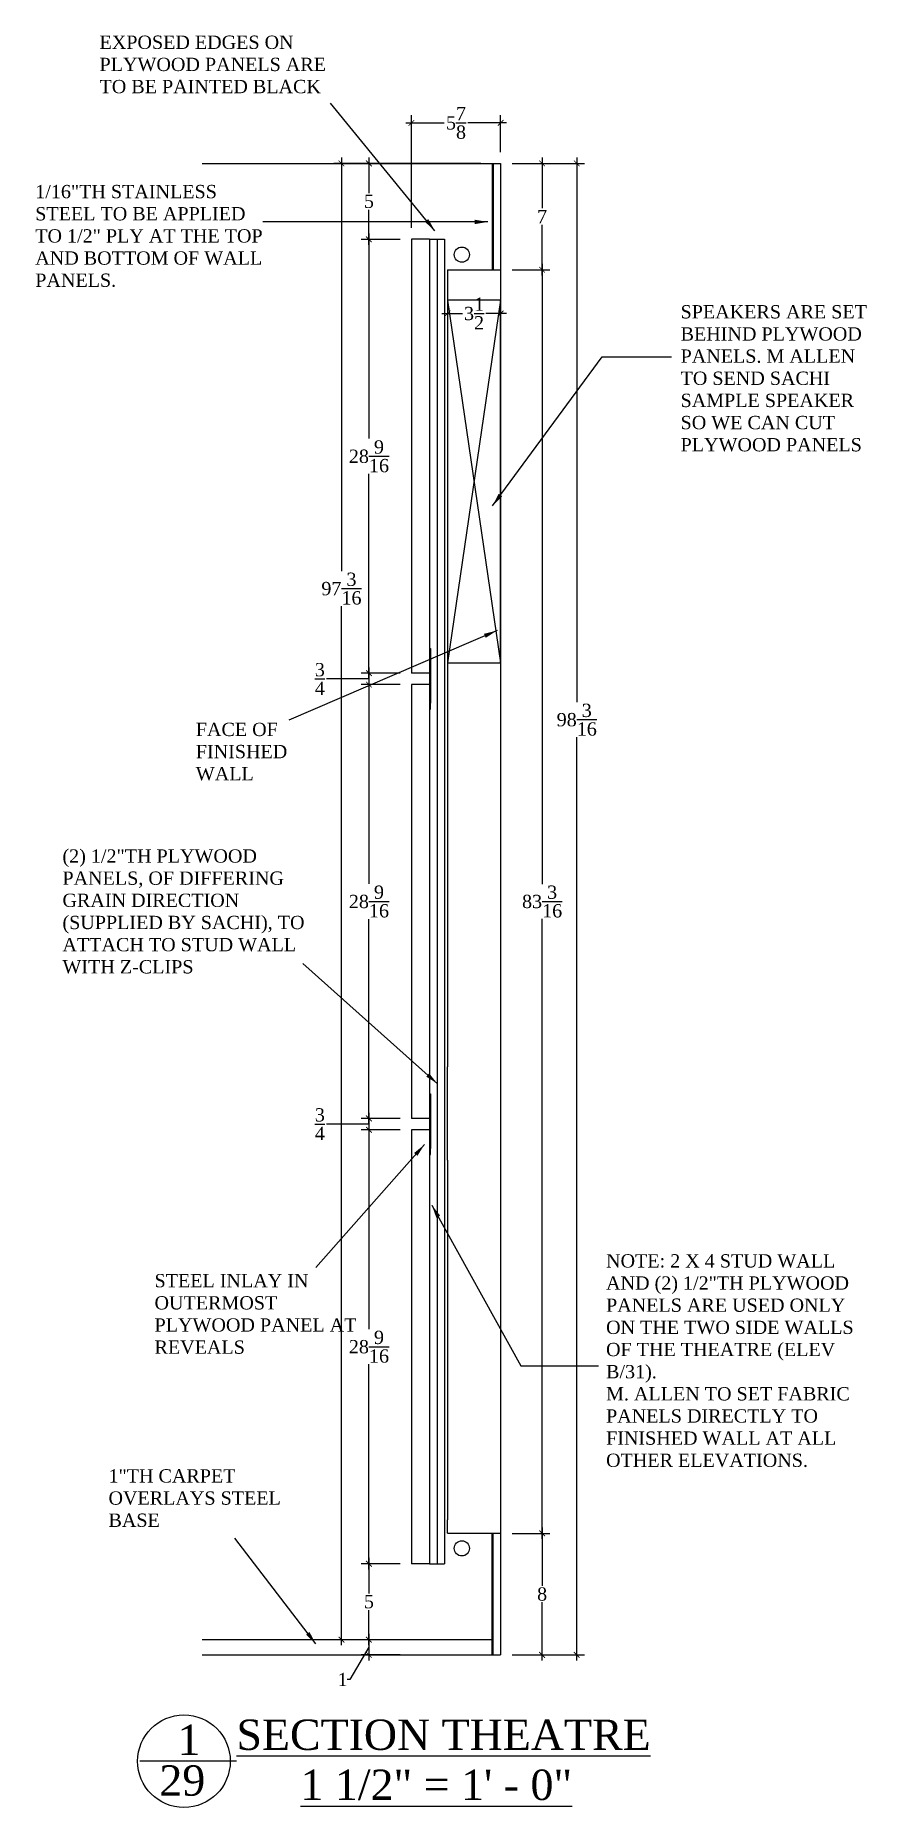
# Model space of a CAD drawing. Header units: inches. Extents: x -8 to 7069, y -18 to 1274.
# Drawn here: x 6173.4 to 6228.1, y 1157 to 1273.7 of the extents above; entities that cross this region are included whole.
import ezdxf

# ---------------------------------------------------------------- set-up
doc = ezdxf.new("R2010")
doc.units = ezdxf.units.IN
doc.header["$MEASUREMENT"] = 0
doc.layers.add('VIEWPORT', color=7, linetype='Continuous')
doc.styles.add('BOOKMAN', font='BOOKOS.TTF')
doc.dimstyles.new('SACHI-1-1-2', dxfattribs={"dimtxt": 0.875, "dimasz": 0.375, "dimexe": 0.5, "dimexo": 0.75, "dimgap": 0.09, "dimtad": 0, "dimtih": 1, "dimtoh": 1, "dimdec": 5, "dimzin": 3, "dimdsep": 46, "dimlunit": 5, "dimtxsty": 'BOOKMAN', "dimblk": 'ARCHTICK', "dimcen": 0, "dimdle": 0.375, "dimclrd": 5, "dimclre": 5, "dimclrt": 5, "dimadec": 1, "dimazin": 0, "dimtfac": 1, "dimtdec": 5, "dimtofl": 0, "dimtmove": 0, "dimatfit": 3, "dimfxl": 0, "dimtolj": 1, "dimtzin": 0, "dimarcsym": 0})
doc.dimstyles.new('SACHI-3', dxfattribs={"dimtxt": 0.4375, "dimasz": 0.25, "dimexe": 0.125, "dimexo": 0.5, "dimgap": 0.09, "dimtad": 0, "dimtih": 1, "dimtoh": 1, "dimdec": 5, "dimzin": 3, "dimdsep": 46, "dimlunit": 5, "dimtxsty": 'BOOKMAN', "dimblk": 'ARCHTICK', "dimcen": 0, "dimdle": 0.125, "dimclrd": 5, "dimclre": 5, "dimclrt": 5, "dimadec": 1, "dimazin": 0, "dimtfac": 1, "dimtdec": 5, "dimtofl": 0, "dimtmove": 0, "dimatfit": 3, "dimfxl": 0, "dimtolj": 1, "dimtzin": 0, "dimarcsym": 0})
doc.dimstyles.new('SACHI-3-4', dxfattribs={"dimtxt": 1.75, "dimasz": 0.75, "dimexe": 0.5, "dimexo": 1, "dimgap": 0.09, "dimtad": 0, "dimtih": 1, "dimtoh": 1, "dimdec": 5, "dimzin": 3, "dimdsep": 46, "dimlunit": 5, "dimtxsty": 'BOOKMAN', "dimblk": 'ARCHTICK', "dimcen": 0, "dimclrd": 5, "dimclre": 5, "dimclrt": 5, "dimadec": 1, "dimazin": 0, "dimtfac": 1, "dimtdec": 5, "dimtofl": 0, "dimtmove": 0, "dimatfit": 3, "dimfxl": 0, "dimtolj": 1, "dimtzin": 0, "dimarcsym": 0})

msp = doc.modelspace()

# ---------------------------------------------------------------- texts
at = {"char_height": 2, "attachment_point": 1, "style": 'BOOKMAN'}
for s, insert, width in [('1', (6182.716196, 1162.499076), 2.23220125), ('{\\LSECTION THEATRE}', (6186.587545, 1162.833609), 53.87060253), ('29', (6181.517251, 1159.821125), 2.23220125), ('{\\L1 1/2" = 1\' - 0"}', (6190.801397, 1159.536732), 47.13222291)]:
    msp.add_mtext(s, dxfattribs=dict(at, insert=insert, width=width))
at = {"layer": 'VIEWPORT', "char_height": 0.875, "attachment_point": 1, "style": 'BOOKMAN'}
for s, insert, width in [('EXPOSED EDGES ON PLYWOOD PANELS ARE TO BE PAINTED BLACK', (6177.576394, 1273.694749), 16.43562168), ('1/16"TH STAINLESS STEEL TO BE APPLIED TO 1/2" PLY AT THE TOP AND BOTTOM OF WALL PANELS.', (6173.344573, 1263.863002), 15.47753387), ('SPEAKERS ARE SET BEHIND PLYWOOD PANELS. M ALLEN TO SEND SACHI SAMPLE SPEAKER SO WE CAN CUT PLYWOOD PANELS', (6215.826052, 1255.950153), 13.36213892), ('FACE OF FINISHED WALL', (6183.914069, 1228.455283), 9.68162761), ('(2) 1/2"TH PLYWOOD PANELS, OF DIFFERING GRAIN DIRECTION (SUPPLIED BY SACHI), TO ATTACH TO STUD WALL WITH Z-CLIPS', (6175.136387, 1220.120994), 16.89955514), ('NOTE: 2 X 4 STUD WALL AND (2) 1/2"TH PLYWOOD PANELS ARE USED ONLY ON THE TWO SIDE WALLS OF THE THEATRE (ELEV B/31).\\PM. ALLEN TO SET FABRIC PANELS DIRECTLY TO FINISHED WALL AT ALL OTHER ELEVATIONS.', (6210.920251, 1193.467022), 16.89955514), ('STEEL INLAY IN OUTERMOST PLYWOOD PANEL AT REVEALS', (6181.197487, 1192.164077), 13.43870019), ('1"TH CARPET OVERLAYS STEEL BASE', (6178.167057, 1179.310925), 11.68695644)]:
    msp.add_mtext(s, dxfattribs=dict(at, insert=insert, width=width))

# ---------------------------------------------------------------- blocks, each defined once
blk = doc.blocks.new('_ARCHTICK')
at = {"color": 0, "linetype": 'ByBlock', "const_width": 0.15}
blk.add_lwpolyline([(-0.5, -0.5), (0.5, 0.5)], dxfattribs=at)
blk = doc.blocks.new('*D455')
at = {"layer": 'Defpoints', "color": 0}
for p in [(6195.31, 1265.28), (6198.11, 1265.28), (6198.11, 1260.28)]:
    blk.add_point(p, dxfattribs=at)
at = {"layer": 'VIEWPORT', "color": 5, "lineweight": -2}
for p, q in [((6197.36, 1265.28), (6194.81, 1265.28)), ((6195.31, 1265.66), (6195.31, 1263.33)), ((6195.31, 1259.91), (6195.31, 1262.23)), ((6197.36, 1260.28), (6194.81, 1260.28))]:
    blk.add_line(p, q, dxfattribs=at)
at = {"layer": 'VIEWPORT', "color": 5, "lineweight": -2, "xscale": 0.375, "yscale": 0.375, "zscale": 0.375}
for p, rotation in [((6195.31, 1265.28), 90), ((6195.31, 1260.28), 270)]:
    blk.add_blockref('_ARCHTICK', p, dxfattribs=dict(at, rotation=rotation))
at = {"layer": 'VIEWPORT', "color": 5, "insert": (6195.31, 1262.78), "char_height": 0.875, "attachment_point": 5, "style": 'BOOKMAN'}
blk.add_mtext('\\A1;5', dxfattribs=at)
blk = doc.blocks.new('*D456')
at = {"layer": 'Defpoints', "color": 0}
for p in [(6198.11, 1260.28), (6195.31, 1231.72), (6198.11, 1231.72)]:
    blk.add_point(p, dxfattribs=at)
at = {"layer": 'VIEWPORT', "color": 5, "lineweight": -2}
for p, q in [((6197.36, 1260.28), (6194.81, 1260.28)), ((6195.31, 1260.66), (6195.31, 1247.16)), ((6195.31, 1231.34), (6195.31, 1244.84)), ((6197.36, 1231.72), (6194.81, 1231.72))]:
    blk.add_line(p, q, dxfattribs=at)
at = {"layer": 'VIEWPORT', "color": 5, "lineweight": -2, "xscale": 0.375, "yscale": 0.375, "zscale": 0.375}
for p, rotation in [((6195.31, 1260.28), 90), ((6195.31, 1231.72), 270)]:
    blk.add_blockref('_ARCHTICK', p, dxfattribs=dict(at, rotation=rotation))
at = {"layer": 'VIEWPORT', "color": 5, "insert": (6195.31, 1246), "char_height": 0.875, "attachment_point": 5, "style": 'BOOKMAN'}
blk.add_mtext('\\A1;28{\\H1.000000x;\\S9/16;}', dxfattribs=at)
blk = doc.blocks.new('*D457')
at = {"layer": 'Defpoints', "color": 0}
for p in [(6195.31, 1230.97), (6198.11, 1231.72), (6198.11, 1230.97)]:
    blk.add_point(p, dxfattribs=at)
at = {"layer": 'VIEWPORT', "color": 5, "lineweight": -2}
for p, q in [((6195.31, 1232.09), (6195.31, 1230.59)), ((6192.69, 1231.34), (6192.51, 1231.34)), ((6195.31, 1231.34), (6192.69, 1231.34)), ((6197.36, 1231.72), (6194.81, 1231.72)), ((6197.36, 1230.97), (6194.81, 1230.97))]:
    blk.add_line(p, q, dxfattribs=at)
at = {"layer": 'VIEWPORT', "color": 5, "lineweight": -2, "xscale": 0.375, "yscale": 0.375, "zscale": 0.375}
for p, rotation in [((6195.31, 1231.72), 90), ((6195.31, 1230.97), 270)]:
    blk.add_blockref('_ARCHTICK', p, dxfattribs=dict(at, rotation=rotation))
at = {"layer": 'VIEWPORT', "color": 5, "insert": (6192.08, 1231.34), "char_height": 0.875, "attachment_point": 5, "style": 'BOOKMAN'}
blk.add_mtext('\\A1;{\\H1.000000x;\\S3/4;}', dxfattribs=at)
blk = doc.blocks.new('*D458')
at = {"layer": 'Defpoints', "color": 0}
for p in [(6198.11, 1230.97), (6195.31, 1202.41), (6198.11, 1202.41)]:
    blk.add_point(p, dxfattribs=at)
at = {"layer": 'VIEWPORT', "color": 5, "lineweight": -2}
for p, q in [((6197.36, 1230.97), (6194.81, 1230.97)), ((6195.31, 1231.34), (6195.31, 1217.85)), ((6195.31, 1202.03), (6195.31, 1215.53)), ((6197.36, 1202.41), (6194.81, 1202.41))]:
    blk.add_line(p, q, dxfattribs=at)
at = {"layer": 'VIEWPORT', "color": 5, "lineweight": -2, "xscale": 0.375, "yscale": 0.375, "zscale": 0.375}
for p, rotation in [((6195.31, 1230.97), 90), ((6195.31, 1202.41), 270)]:
    blk.add_blockref('_ARCHTICK', p, dxfattribs=dict(at, rotation=rotation))
at = {"layer": 'VIEWPORT', "color": 5, "insert": (6195.31, 1216.69), "char_height": 0.875, "attachment_point": 5, "style": 'BOOKMAN'}
blk.add_mtext('\\A1;28{\\H1.000000x;\\S9/16;}', dxfattribs=at)
blk = doc.blocks.new('*D459')
at = {"layer": 'Defpoints', "color": 0}
for p in [(6198.11, 1202.41), (6195.31, 1201.66), (6198.11, 1201.66)]:
    blk.add_point(p, dxfattribs=at)
at = {"layer": 'VIEWPORT', "color": 5, "lineweight": -2}
for p, q in [((6192.69, 1202.03), (6192.51, 1202.03)), ((6195.31, 1202.03), (6192.69, 1202.03)), ((6197.36, 1202.41), (6194.81, 1202.41)), ((6195.31, 1202.78), (6195.31, 1201.28)), ((6197.36, 1201.66), (6194.81, 1201.66))]:
    blk.add_line(p, q, dxfattribs=at)
at = {"layer": 'VIEWPORT', "color": 5, "lineweight": -2, "xscale": 0.375, "yscale": 0.375, "zscale": 0.375}
for p, rotation in [((6195.31, 1202.41), 90), ((6195.31, 1201.66), 270)]:
    blk.add_blockref('_ARCHTICK', p, dxfattribs=dict(at, rotation=rotation))
at = {"layer": 'VIEWPORT', "color": 5, "insert": (6192.08, 1202.03), "char_height": 0.875, "attachment_point": 5, "style": 'BOOKMAN'}
blk.add_mtext('\\A1;{\\H1.000000x;\\S3/4;}', dxfattribs=at)
blk = doc.blocks.new('*D460')
at = {"layer": 'Defpoints', "color": 0}
for p in [(6198.11, 1201.66), (6195.31, 1173.09), (6198.11, 1173.09)]:
    blk.add_point(p, dxfattribs=at)
at = {"layer": 'VIEWPORT', "color": 5, "lineweight": -2}
for p, q in [((6195.31, 1202.03), (6195.31, 1188.53)), ((6197.36, 1201.66), (6194.81, 1201.66)), ((6195.31, 1172.72), (6195.31, 1186.22)), ((6197.36, 1173.09), (6194.81, 1173.09))]:
    blk.add_line(p, q, dxfattribs=at)
at = {"layer": 'VIEWPORT', "color": 5, "lineweight": -2, "xscale": 0.375, "yscale": 0.375, "zscale": 0.375}
for p, rotation in [((6195.31, 1201.66), 90), ((6195.31, 1173.09), 270)]:
    blk.add_blockref('_ARCHTICK', p, dxfattribs=dict(at, rotation=rotation))
at = {"layer": 'VIEWPORT', "color": 5, "insert": (6195.31, 1187.38), "char_height": 0.875, "attachment_point": 5, "style": 'BOOKMAN'}
blk.add_mtext('\\A1;28{\\H1.000000x;\\S9/16;}', dxfattribs=at)
blk = doc.blocks.new('*D461')
at = {"layer": 'Defpoints', "color": 0}
for p in [(6198.11, 1173.09), (6195.31, 1168.09), (6198.11, 1168.09)]:
    blk.add_point(p, dxfattribs=at)
at = {"layer": 'VIEWPORT', "color": 5, "lineweight": -2}
for p, q in [((6197.36, 1173.09), (6194.81, 1173.09)), ((6195.31, 1173.47), (6195.31, 1171.14)), ((6195.31, 1167.72), (6195.31, 1170.04)), ((6197.36, 1168.09), (6194.81, 1168.09))]:
    blk.add_line(p, q, dxfattribs=at)
at = {"layer": 'VIEWPORT', "color": 5, "lineweight": -2, "xscale": 0.375, "yscale": 0.375, "zscale": 0.375}
for p, rotation in [((6195.31, 1173.09), 90), ((6195.31, 1168.09), 270)]:
    blk.add_blockref('_ARCHTICK', p, dxfattribs=dict(at, rotation=rotation))
at = {"layer": 'VIEWPORT', "color": 5, "insert": (6195.31, 1170.59), "char_height": 0.875, "attachment_point": 5, "style": 'BOOKMAN'}
blk.add_mtext('\\A1;5', dxfattribs=at)
blk = doc.blocks.new('*D462')
at = {"layer": 'Defpoints', "color": 0}
for p in [(6198.11, 1168.09), (6195.31, 1167.09), (6198.11, 1167.09)]:
    blk.add_point(p, dxfattribs=at)
at = {"layer": 'VIEWPORT', "color": 5, "lineweight": -2}
for p, q in [((6197.36, 1168.09), (6194.81, 1168.09)), ((6195.31, 1168.47), (6195.31, 1166.72)), ((6195.31, 1167.59), (6194.06, 1165.47)), ((6197.36, 1167.09), (6194.81, 1167.09)), ((6194.06, 1165.47), (6193.88, 1165.47))]:
    blk.add_line(p, q, dxfattribs=at)
at = {"layer": 'VIEWPORT', "color": 5, "lineweight": -2, "xscale": 0.375, "yscale": 0.375, "zscale": 0.375}
for p, rotation in [((6195.31, 1168.09), 90), ((6195.31, 1167.09), 270)]:
    blk.add_blockref('_ARCHTICK', p, dxfattribs=dict(at, rotation=rotation))
at = {"layer": 'VIEWPORT', "color": 5, "insert": (6193.58, 1165.47), "char_height": 0.875, "attachment_point": 5, "style": 'BOOKMAN'}
blk.add_mtext('\\A1;1', dxfattribs=at)
blk = doc.blocks.new('*D485')
at = {"layer": 'Defpoints', "color": 0}
for p in [(6198.11, 1267.95), (6203.98, 1265.28), (6198.11, 1260.28)]:
    blk.add_point(p, dxfattribs=at)
at = {"layer": 'VIEWPORT', "color": 5, "lineweight": -2}
for p, q in [((6198.11, 1261.03), (6198.11, 1268.45)), ((6203.98, 1266.03), (6203.98, 1268.45)), ((6197.73, 1267.95), (6200.27, 1267.95)), ((6204.36, 1267.95), (6201.82, 1267.95))]:
    blk.add_line(p, q, dxfattribs=at)
at = {"layer": 'VIEWPORT', "color": 5, "lineweight": -2, "xscale": 0.375, "yscale": 0.375, "zscale": 0.375, "rotation": 180}
blk.add_blockref('_ARCHTICK', (6198.11, 1267.95), dxfattribs=at)
at = {"layer": 'VIEWPORT', "color": 5, "lineweight": -2, "xscale": 0.375, "yscale": 0.375, "zscale": 0.375}
blk.add_blockref('_ARCHTICK', (6203.98, 1267.95), dxfattribs=at)
at = {"layer": 'VIEWPORT', "color": 5, "insert": (6201.04, 1267.95), "char_height": 0.875, "attachment_point": 5, "style": 'BOOKMAN'}
blk.add_mtext('\\A1;5{\\H1.000000x;\\S7/8;}', dxfattribs=at)
blk = doc.blocks.new('*D486')
at = {"layer": 'Defpoints', "color": 0}
for p in [(6200.48, 1258.28), (6203.98, 1258.28), (6203.98, 1255.4)]:
    blk.add_point(p, dxfattribs=at)
at = {"layer": 'VIEWPORT', "color": 5, "lineweight": -2}
for p, q in [((6200.48, 1257.53), (6200.48, 1254.9)), ((6203.98, 1257.53), (6203.98, 1254.9)), ((6200.11, 1255.4), (6201.46, 1255.4)), ((6204.36, 1255.4), (6203.01, 1255.4))]:
    blk.add_line(p, q, dxfattribs=at)
at = {"layer": 'VIEWPORT', "color": 5, "lineweight": -2, "xscale": 0.375, "yscale": 0.375, "zscale": 0.375, "rotation": 180}
blk.add_blockref('_ARCHTICK', (6200.48, 1255.4), dxfattribs=at)
at = {"layer": 'VIEWPORT', "color": 5, "lineweight": -2, "xscale": 0.375, "yscale": 0.375, "zscale": 0.375}
blk.add_blockref('_ARCHTICK', (6203.98, 1255.4), dxfattribs=at)
at = {"layer": 'VIEWPORT', "color": 5, "insert": (6202.23, 1255.4), "char_height": 0.875, "attachment_point": 5, "style": 'BOOKMAN'}
blk.add_mtext('\\A1;3{\\H1.000000x;\\S1/2;}', dxfattribs=at)
blk = doc.blocks.new('*D487')
at = {"layer": 'Defpoints', "color": 0}
for p in [(6203.42, 1265.28), (6193.5, 1168.09), (6203.42, 1168.09)]:
    blk.add_point(p, dxfattribs=at)
at = {"layer": 'VIEWPORT', "color": 5, "lineweight": -2}
for p, q in [((6202.67, 1265.28), (6193, 1265.28)), ((6193.5, 1265.66), (6193.5, 1238.44)), ((6193.5, 1167.72), (6193.5, 1236.14)), ((6202.67, 1168.09), (6193, 1168.09))]:
    blk.add_line(p, q, dxfattribs=at)
at = {"layer": 'VIEWPORT', "color": 5, "lineweight": -2, "xscale": 0.375, "yscale": 0.375, "zscale": 0.375}
for p, rotation in [((6193.5, 1265.28), 90), ((6193.5, 1168.09), 270)]:
    blk.add_blockref('_ARCHTICK', p, dxfattribs=dict(at, rotation=rotation))
at = {"layer": 'VIEWPORT', "color": 5, "insert": (6193.5, 1237.29), "char_height": 0.875, "attachment_point": 5, "style": 'BOOKMAN'}
blk.add_mtext('\\A1;97{\\H1.000000x;\\S3/16;}', dxfattribs=at)
blk = doc.blocks.new('*D650')
at = {"layer": 'Defpoints', "color": 0}
for p in [(6203.98, 1175.09), (6203.98, 1167.09), (6206.71, 1167.09)]:
    blk.add_point(p, dxfattribs=at)
at = {"layer": 'VIEWPORT', "color": 5, "lineweight": -2}
for p, q in [((6204.73, 1175.09), (6207.21, 1175.09)), ((6206.71, 1175.47), (6206.71, 1171.64)), ((6206.71, 1166.72), (6206.71, 1170.55)), ((6204.73, 1167.09), (6207.21, 1167.09))]:
    blk.add_line(p, q, dxfattribs=at)
at = {"layer": 'VIEWPORT', "color": 5, "lineweight": -2, "xscale": 0.375, "yscale": 0.375, "zscale": 0.375}
for p, rotation in [((6206.71, 1175.09), 90), ((6206.71, 1167.09), 270)]:
    blk.add_blockref('_ARCHTICK', p, dxfattribs=dict(at, rotation=rotation))
at = {"layer": 'VIEWPORT', "color": 5, "insert": (6206.71, 1171.09), "char_height": 0.875, "attachment_point": 5, "style": 'BOOKMAN'}
blk.add_mtext('\\A1;8', dxfattribs=at)
blk = doc.blocks.new('*D651')
at = {"layer": 'Defpoints', "color": 0}
for p in [(6203.98, 1258.28), (6206.71, 1258.28), (6203.98, 1175.09)]:
    blk.add_point(p, dxfattribs=at)
at = {"layer": 'VIEWPORT', "color": 5, "lineweight": -2}
for p, q in [((6204.73, 1258.28), (6207.21, 1258.28)), ((6206.71, 1258.66), (6206.71, 1217.84)), ((6206.71, 1174.72), (6206.71, 1215.54)), ((6204.73, 1175.09), (6207.21, 1175.09))]:
    blk.add_line(p, q, dxfattribs=at)
at = {"layer": 'VIEWPORT', "color": 5, "lineweight": -2, "xscale": 0.375, "yscale": 0.375, "zscale": 0.375}
for p, rotation in [((6206.71, 1258.28), 90), ((6206.71, 1175.09), 270)]:
    blk.add_blockref('_ARCHTICK', p, dxfattribs=dict(at, rotation=rotation))
at = {"layer": 'VIEWPORT', "color": 5, "insert": (6206.71, 1216.69), "char_height": 0.875, "attachment_point": 5, "style": 'BOOKMAN'}
blk.add_mtext('\\A1;83{\\H1.000000x;\\S3/16;}', dxfattribs=at)
blk = doc.blocks.new('*D652')
at = {"layer": 'Defpoints', "color": 0}
for p in [(6203.98, 1265.28), (6206.71, 1265.28), (6203.98, 1258.28)]:
    blk.add_point(p, dxfattribs=at)
at = {"layer": 'VIEWPORT', "color": 5, "lineweight": -2}
for p, q in [((6204.73, 1265.28), (6207.21, 1265.28)), ((6206.71, 1265.66), (6206.71, 1262.33)), ((6206.71, 1257.91), (6206.71, 1261.24)), ((6204.73, 1258.28), (6207.21, 1258.28))]:
    blk.add_line(p, q, dxfattribs=at)
at = {"layer": 'VIEWPORT', "color": 5, "lineweight": -2, "xscale": 0.375, "yscale": 0.375, "zscale": 0.375}
for p, rotation in [((6206.71, 1265.28), 90), ((6206.71, 1258.28), 270)]:
    blk.add_blockref('_ARCHTICK', p, dxfattribs=dict(at, rotation=rotation))
at = {"layer": 'VIEWPORT', "color": 5, "insert": (6206.71, 1261.78), "char_height": 0.875, "attachment_point": 5, "style": 'BOOKMAN'}
blk.add_mtext('\\A1;7', dxfattribs=at)
blk = doc.blocks.new('*D653')
at = {"layer": 'Defpoints', "color": 0}
for p in [(6203.98, 1265.28), (6203.98, 1167.09), (6208.99, 1167.09)]:
    blk.add_point(p, dxfattribs=at)
at = {"layer": 'VIEWPORT', "color": 5, "lineweight": -2}
for p, q in [((6204.73, 1265.28), (6209.49, 1265.28)), ((6208.99, 1265.66), (6208.99, 1229.81)), ((6208.99, 1166.72), (6208.99, 1227.51)), ((6204.73, 1167.09), (6209.49, 1167.09))]:
    blk.add_line(p, q, dxfattribs=at)
at = {"layer": 'VIEWPORT', "color": 5, "lineweight": -2, "xscale": 0.375, "yscale": 0.375, "zscale": 0.375}
for p, rotation in [((6208.99, 1265.28), 90), ((6208.99, 1167.09), 270)]:
    blk.add_blockref('_ARCHTICK', p, dxfattribs=dict(at, rotation=rotation))
at = {"layer": 'VIEWPORT', "color": 5, "insert": (6208.99, 1228.66), "char_height": 0.875, "attachment_point": 5, "style": 'BOOKMAN'}
blk.add_mtext('\\A1;98{\\H1.000000x;\\S3/16;}', dxfattribs=at)

# ---------------------------------------------------------------- dimensions: what is measured, and where the dimension line sits
at = {"layer": 'VIEWPORT'}
for base, p1, p2, picture, middle in [((6198.106272, 1267.952864), (6203.981272, 1265.281954), (6198.106272, 1260.281954), '*D485', (6201.043772, 1267.952864)), ((6203.981272, 1255.401205), (6200.481272, 1258.281954), (6203.981272, 1258.281954), '*D486', (6202.231272, 1255.401205))]:
    dim = msp.add_linear_dim(base=base, p1=p1, p2=p2, dimstyle='SACHI-1-1-2', dxfattribs=at)
    dim.commit()
    dim.dimension.update_dxf_attribs({"geometry": picture, "text_midpoint": middle})
for base, p1, p2, picture, middle in [((6193.49561, 1168.094454), (6203.418772, 1265.281954), (6203.418772, 1168.094454), '*D487', (6193.49561, 1237.288067)), ((6208.992158, 1167.094454), (6203.981272, 1265.281954), (6203.981272, 1167.094454), '*D653', (6208.992158, 1228.657108))]:
    dim = msp.add_linear_dim(base=base, p1=p1, p2=p2, angle=90, dimstyle='SACHI-1-1-2', dxfattribs=at)
    dim.commit()
    dim.dimension.update_dxf_attribs({"geometry": picture, "text_midpoint": middle, "dimtype": 160})
for base, p1, p2, picture, middle in [((6195.31117, 1265.281954), (6198.106272, 1260.281954), (6198.106272, 1265.281954), '*D455', (6195.31117, 1262.781954)), ((6206.708376, 1167.094454), (6203.981272, 1175.094454), (6203.981272, 1167.094454), '*D650', (6206.708376, 1171.094454))]:
    dim = msp.add_linear_dim(base=base, p1=p1, p2=p2, angle=90, dimstyle='SACHI-1-1-2', dxfattribs=at)
    dim.commit()
    dim.dimension.update_dxf_attribs({"geometry": picture, "text_midpoint": middle})
for base, p1, p2, picture, middle in [((6206.708376, 1265.281954), (6203.981272, 1258.281954), (6203.981272, 1265.281954), '*D652', (6206.708376, 1261.781954)), ((6195.31117, 1231.719454), (6198.106272, 1260.281954), (6198.106272, 1231.719454), '*D456', (6195.31117, 1246.000704)), ((6206.708376, 1258.281954), (6203.981272, 1175.094454), (6203.981272, 1258.281954), '*D651', (6206.708376, 1216.688204)), ((6195.31117, 1230.969454), (6198.106272, 1231.719454), (6198.106272, 1230.969454), '*D457', (6192.424396, 1231.344454)), ((6195.31117, 1202.406954), (6198.106272, 1230.969454), (6198.106272, 1202.406954), '*D458', (6195.31117, 1216.688204)), ((6195.31117, 1201.656954), (6198.106272, 1202.406954), (6198.106272, 1201.656954), '*D459', (6192.424396, 1202.031954)), ((6195.31117, 1173.094454), (6198.106272, 1201.656954), (6198.106272, 1173.094454), '*D460', (6195.31117, 1187.375704)), ((6195.31117, 1168.094454), (6198.106272, 1173.094454), (6198.106272, 1168.094454), '*D461', (6195.31117, 1170.594454))]:
    dim = msp.add_linear_dim(base=base, p1=p1, p2=p2, angle=90, dimstyle='SACHI-1-1-2', override={"dimtmove": 1}, dxfattribs=at)
    dim.commit()
    dim.dimension.update_dxf_attribs({"geometry": picture, "text_midpoint": middle})
dim = msp.add_linear_dim(base=(6195.31117, 1167.094454), p1=(6198.106272, 1168.094454), p2=(6198.106272, 1167.094454), angle=90, dimstyle='SACHI-1-1-2', override={"dimtmove": 1}, dxfattribs=at)
dim.commit()
dim.dimension.update_dxf_attribs({"geometry": '*D462', "text_midpoint": (6193.7907, 1165.465824), "dimtype": 160})

# ---------------------------------------------------------------- linework, layer by layer
msp.add_line((6186.594702, 1160.086977), (6180.218273, 1160.086977))
msp.add_circle((6183.133213, 1160.086977), 3.048606)
at = {"layer": 'VIEWPORT'}
for p, q in [((6184.328887, 1265.281954), (6203.981272, 1265.281954)), ((6203.481272, 1265.281954), (6203.481272, 1258.281954)), ((6203.981272, 1265.281954), (6203.981272, 1167.094454)), ((6199.293772, 1260.281954), (6200.293772, 1260.281954)), ((6199.293772, 1260.281954), (6199.293772, 1231.719454)), ((6199.793772, 1260.281954), (6199.793772, 1173.094454)), ((6200.293772, 1260.281954), (6200.293772, 1173.094454)), ((6200.481272, 1258.281954), (6203.981272, 1258.281954)), ((6200.481272, 1258.281954), (6200.481272, 1228.969454)), ((6199.293772, 1231.719454), (6199.293772, 1202.406954)), ((6200.481272, 1228.969454), (6200.481272, 1205.802502)), ((6200.481272, 1199.656954), (6200.481272, 1205.802502)), ((6199.293772, 1202.406954), (6199.293772, 1173.094454)), ((6200.481272, 1199.656954), (6200.481272, 1175.990002)), ((6200.481272, 1175.094454), (6200.481272, 1175.990002)), ((6200.481272, 1175.094454), (6203.981272, 1175.094454)), ((6203.481272, 1167.094454), (6203.481272, 1175.094454)), ((6199.293772, 1173.094454), (6200.293772, 1173.094454)), ((6184.328887, 1167.094454), (6203.981272, 1167.094454))]:
    msp.add_line(p, q, dxfattribs=at)
at = {"layer": 'VIEWPORT', "color": 4}
for p, q in [((6203.418772, 1265.281954), (6203.418772, 1258.281954)), ((6200.481272, 1256.272558), (6203.981272, 1232.397558)), ((6203.981272, 1256.272558), (6200.481272, 1232.397558)), ((6199.293772, 1233.344454), (6199.356272, 1233.344454)), ((6199.356272, 1233.344454), (6199.356272, 1229.736666)), ((6199.356272, 1229.344454), (6199.356272, 1229.736666)), ((6199.293772, 1229.344454), (6199.356272, 1229.344454)), ((6199.293772, 1204.031954), (6199.356272, 1204.031954)), ((6199.356272, 1204.031954), (6199.356272, 1200.424166)), ((6199.293772, 1200.031954), (6199.356272, 1200.031954)), ((6199.356272, 1200.031954), (6199.356272, 1200.424166)), ((6203.418772, 1167.094454), (6203.418772, 1175.094454))]:
    msp.add_line(p, q, dxfattribs=at)
at = {"layer": 'VIEWPORT', "color": 6}
for p, q in [((6199.293772, 1260.281954), (6198.106272, 1260.281954)), ((6198.106272, 1260.281954), (6198.106272, 1231.719454)), ((6199.293772, 1231.719454), (6198.106272, 1231.719454)), ((6198.106272, 1230.969454), (6198.106272, 1202.406954)), ((6199.293772, 1230.969454), (6198.106272, 1230.969454)), ((6199.293772, 1202.406954), (6198.106272, 1202.406954)), ((6199.293772, 1201.656954), (6198.106272, 1201.656954)), ((6198.106272, 1201.656954), (6198.106272, 1173.094454)), ((6199.293772, 1173.094454), (6198.106272, 1173.094454))]:
    msp.add_line(p, q, dxfattribs=at)
at = {"layer": 'VIEWPORT', "color": 251}
msp.add_line((6184.328887, 1168.094454), (6203.418772, 1168.094454), dxfattribs=at)
at = {"layer": 'VIEWPORT', "color": 4}
msp.add_lwpolyline([(6200.481272, 1232.397558), (6203.981272, 1232.397558), (6203.981272, 1256.272558), (6200.481272, 1256.272558)], close=True, dxfattribs=at)
at = {"layer": 'VIEWPORT'}
for centre in [(6201.429151, 1259.2736), (6201.429151, 1174.102808)]:
    msp.add_circle(centre, 0.5, dxfattribs=at)

msp.set_redraw_order([(e.dxf.handle, doc.entitydb.next_handle()) for e in msp.query("TEXT MTEXT ATTDEF DIMENSION ARC_DIMENSION")])  # texts and dimensions are drawn at this point

# ---------------------------------------------------------------- leaders
for points, dimstyle in [([(6199.654737, 1260.848303), (6192.773358, 1269.2351)], 'SACHI-3'), ([(6203.14773, 1261.428578), (6188.335434, 1261.428578)], 'SACHI-3'), ([(6203.451595, 1242.741857), (6210.653922, 1252.552913), (6215.237218, 1252.552913)], 'SACHI-3'), ([(6203.74316, 1234.524692), (6190.026927, 1228.621241)], 'SACHI-1-1-2'), ([(6199.828799, 1204.686253), (6190.95404, 1212.613256)], 'SACHI-1-1-2'), ([(6198.971687, 1200.691711), (6191.81621, 1192.593341)], 'SACHI-1-1-2'), ([(6199.448291, 1196.703104), (6205.308357, 1186.116248), (6210.420328, 1186.116248)], 'SACHI-3-4'), ([(6191.813931, 1167.814714), (6186.482734, 1174.783072)], 'SACHI-1-1-2')]:
    msp.add_leader(points, dimstyle=dimstyle, override={"dimasz": 0.875, "dimgap": 0.09, "dimtad": 0, "dimclrd": 256}, dxfattribs=at)

doc.saveas('drawing.dxf')
